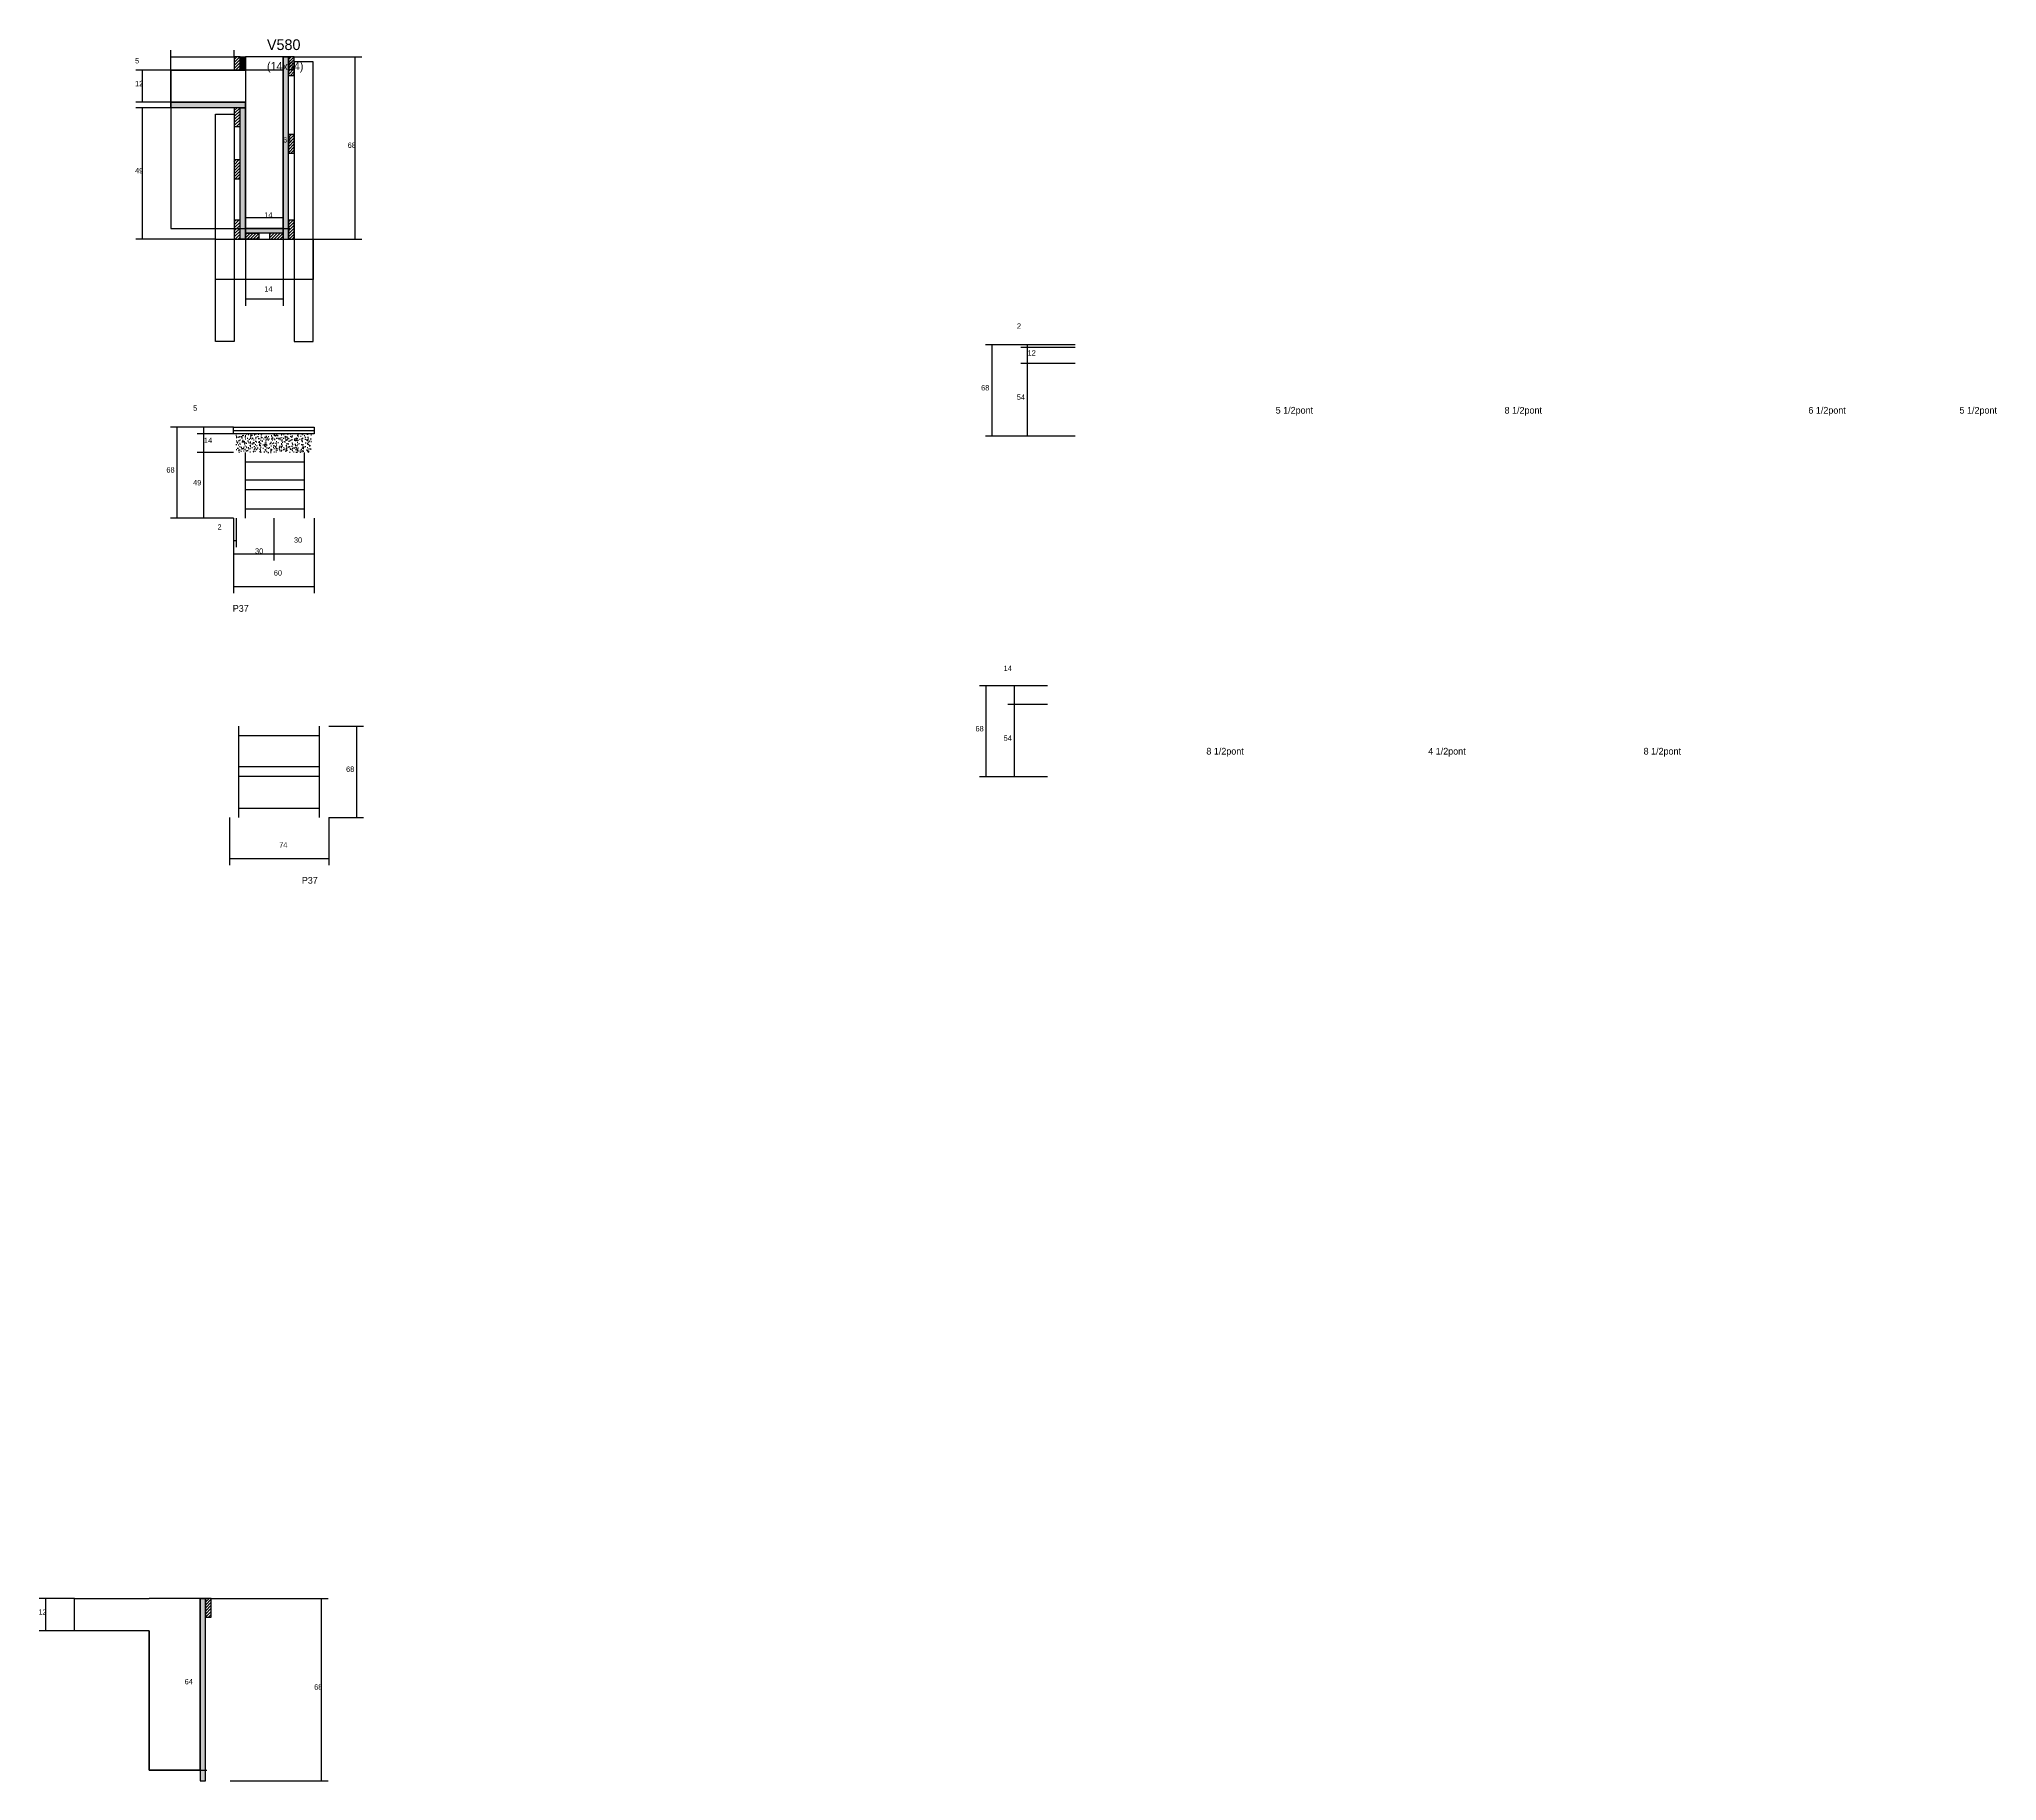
# Model space of a CAD drawing. Header units: metres. Extents: x 4242 to 5702, y -11442 to -10143.
import ezdxf

# ---------------------------------------------------------------- set-up
doc = ezdxf.new("R2010")
doc.units = ezdxf.units.M
for name, color, linetype in [('CONCRETO', 251, 'Continuous'), ('COTA', 4, 'Continuous'), ('Cota Seção (2x)', 4, 'Continuous'), ('Hachura', 253, 'Continuous'), ('Madeira', 126, 'Continuous'), ('NOMENCLATURA', 7, 'Continuous'), ('Painéis', 200, 'Continuous'), ('SARR_2.2x7', 40, 'Continuous'), ('SARR_3.5x7', 81, 'Continuous'), ('SARR_EDITAR', 141, 'Continuous'), ('Texto Seção', 7, 'Continuous')]:
    doc.layers.add(name, color=color, linetype=linetype)

msp = doc.modelspace()

# ---------------------------------------------------------------- hatches: boundary and pattern name
at = {"layer": 'COTA'}
h = msp.add_hatch(dxfattribs=at)
h.set_pattern_fill('AR-CONC', scale=0.03)
h.paths.add_polyline_path([(4388.8, -10451.7), (4388.8, -10437.7), (4388.8, -10437.7), (4444.8, -10437.7), (4444.8, -10437.7), (4444.8, -10451.7), (4444.8, -10451.7), (4388.8, -10451.7)])
at = {"layer": 'Hachura'}
h = msp.add_hatch(dxfattribs=at)
h.set_pattern_fill('ANSI31', scale=0.5)
h.paths.add_polyline_path([(4391.7, -10156.5), (4387.3, -10156.5), (4387.3, -10156.5), (4387.3, -10166.5), (4387.3, -10166.5), (4391.7, -10166.5), (4391.7, -10166.5), (4391.7, -10156.5)])
h = msp.add_hatch(color=8, dxfattribs=at)
h.dxf.hatch_style = 1
h.paths.add_polyline_path([(4391.7, -10166.5), (4395.7, -10166.5), (4395.7, -10166.5), (4395.7, -10156.5), (4395.7, -10156.5), (4391.7, -10156.5), (4391.7, -10156.5), (4391.7, -10166.5)])
h = msp.add_hatch(color=8, dxfattribs=at)
h.dxf.hatch_style = 1
h.paths.add_polyline_path([(4427.7, -10156.5), (4423.7, -10156.5), (4423.7, -10156.5), (4423.7, -10292.5), (4423.7, -10292.5), (4427.7, -10292.5), (4427.7, -10292.5), (4427.7, -10156.5)])
h = msp.add_hatch(dxfattribs=at)
h.set_pattern_fill('ANSI31', scale=0.5)
h.paths.add_polyline_path([(4432.1, -10156.5), (4427.7, -10156.5), (4427.7, -10156.5), (4427.7, -10170.5), (4427.7, -10170.5), (4432.1, -10170.5), (4432.1, -10170.5), (4432.1, -10156.5)])
h = msp.add_hatch(color=8, dxfattribs=at)
h.dxf.hatch_style = 1
h.paths.add_polyline_path([(4340.1, -10194.5), (4340.1, -10190.5), (4340.1, -10190.5), (4395.7, -10190.5), (4395.7, -10190.5), (4395.7, -10194.5), (4395.7, -10194.5), (4340.1, -10194.5)])
h = msp.add_hatch(dxfattribs=at)
h.set_pattern_fill('ANSI31', scale=0.5)
h.paths.add_polyline_path([(4391.7, -10194.5), (4387.3, -10194.5), (4387.3, -10194.5), (4387.3, -10208.5), (4387.3, -10208.5), (4391.7, -10208.5), (4391.7, -10208.5), (4391.7, -10194.5)])
h = msp.add_hatch(color=8, dxfattribs=at)
h.dxf.hatch_style = 1
h.paths.add_polyline_path([(4391.7, -10194.5), (4395.7, -10194.5), (4395.7, -10194.5), (4395.7, -10292.5), (4395.7, -10292.5), (4391.7, -10292.5), (4391.7, -10292.5), (4391.7, -10194.5)])
h = msp.add_hatch(dxfattribs=at)
h.set_pattern_fill('ANSI31', scale=0.5)
h.paths.add_polyline_path([(4432.1, -10214.5), (4427.7, -10214.5), (4427.7, -10214.5), (4427.7, -10228.5), (4427.7, -10228.5), (4432.1, -10228.5), (4432.1, -10228.5), (4432.1, -10214.5)])
h = msp.add_hatch(dxfattribs=at)
h.set_pattern_fill('ANSI31', scale=0.5)
h.paths.add_polyline_path([(4391.7, -10233.5), (4387.3, -10233.5), (4387.3, -10233.5), (4387.3, -10247.5), (4387.3, -10247.5), (4391.7, -10247.5), (4391.7, -10247.5), (4391.7, -10233.5)])
h = msp.add_hatch(dxfattribs=at)
h.set_pattern_fill('ANSI31', scale=0.5)
h.paths.add_polyline_path([(4391.7, -10278.5), (4387.3, -10278.5), (4387.3, -10278.5), (4387.3, -10292.5), (4387.3, -10292.5), (4391.7, -10292.5), (4391.7, -10292.5), (4391.7, -10278.5)])
h = msp.add_hatch(dxfattribs=at)
h.set_pattern_fill('ANSI31', scale=0.5)
h.paths.add_polyline_path([(4432.1, -10278.5), (4427.7, -10278.5), (4427.7, -10278.5), (4427.7, -10292.5), (4427.7, -10292.5), (4432.1, -10292.5), (4432.1, -10292.5), (4432.1, -10278.5)])
h = msp.add_hatch(color=8, dxfattribs=at)
h.dxf.hatch_style = 1
h.paths.add_polyline_path([(4395.7, -10288.1), (4395.7, -10284.5), (4395.7, -10284.5), (4423.7, -10284.5), (4423.7, -10284.5), (4423.7, -10288.1), (4423.7, -10288.1), (4395.7, -10288.1)])
h = msp.add_hatch(dxfattribs=at)
h.set_pattern_fill('ANSI31', scale=0.5)
h.paths.add_polyline_path([(4395.7, -10292.5), (4395.7, -10288.1), (4395.7, -10288.1), (4405.7, -10288.1), (4405.7, -10288.1), (4405.7, -10292.5), (4405.7, -10292.5), (4395.7, -10292.5)])
h = msp.add_hatch(dxfattribs=at)
h.set_pattern_fill('ANSI31', scale=0.5)
h.paths.add_polyline_path([(4423.7, -10292.5), (4423.7, -10288.1), (4423.7, -10288.1), (4413.7, -10288.1), (4413.7, -10288.1), (4413.7, -10292.5), (4413.7, -10292.5), (4423.7, -10292.5)])
h = msp.add_hatch(color=8, dxfattribs=at)
h.dxf.hatch_style = 1
h.paths.add_polyline_path([(4365.8, -11306.5), (4361.8, -11306.5), (4361.8, -11306.5), (4361.8, -11442.5), (4361.8, -11442.5), (4365.8, -11442.5), (4365.8, -11442.5), (4365.8, -11306.5)])
h = msp.add_hatch(dxfattribs=at)
h.set_pattern_fill('ANSI31', scale=0.5)
h.paths.add_polyline_path([(4370.2, -11306.5), (4365.8, -11306.5), (4365.8, -11306.5), (4365.8, -11320.5), (4365.8, -11320.5), (4370.2, -11320.5), (4370.2, -11320.5), (4370.2, -11306.5)])

# ---------------------------------------------------------------- linework, layer by layer
at = {"layer": 'CONCRETO'}
for points in [[(4395.7, -10190.5), (4395.7, -10192.5), (4395.7, -10192.5), (4395.7, -10284.5), (4423.7, -10284.5), (4423.7, -10156.5), (4427.7, -10156.5), (4427.7, -10156.5), (4395.7, -10156.5), (4395.7, -10166.5)], [(4423.7, -10180.5), (4423.7, -10180.5), (4423.7, -10212.5), (4423.7, -10212.5), (4423.7, -10284.5), (4395.7, -10284.5), (4395.7, -10190.5), (4340.1, -10190.5), (4340.1, -10166.5), (4395.7, -10166.5)], [(4361.8, -11330.5), (4361.8, -11330.5), (4361.8, -11362.5), (4361.8, -11362.5), (4361.8, -11434.5), (4323.8, -11434.5), (4323.8, -11330.5), (4268.2, -11330.5), (4268.2, -11306.5), (4323.8, -11306.5)], [(4323.8, -11330.5), (4323.8, -11332.5), (4323.8, -11332.5), (4323.8, -11434.5), (4361.8, -11434.5), (4361.8, -11306.5), (4365.8, -11306.5), (4365.8, -11306.5), (4323.8, -11306.5), (4323.8, -11306.5)]]:
    msp.add_lwpolyline(points, dxfattribs=at)
for points in [[(4395.7, -10284.5), (4427.7, -10284.5), (4427.7, -10156.5), (4395.7, -10156.5)], [(4340.1, -10284.5), (4423.7, -10284.5), (4423.7, -10166.5), (4340.1, -10166.5)]]:
    msp.add_lwpolyline(points, close=True, dxfattribs=at)
at = {"layer": 'COTA'}
for p, q in [((4340.1, -10166.5), (4340.1, -10151.5)), ((4340.1, -10156.5), (4387.3, -10156.5)), ((4387.3, -10156.5), (4387.3, -10151.5)), ((4432.1, -10156.5), (4482.4, -10156.5)), ((4477.4, -10292.5), (4477.4, -10156.5)), ((4340.1, -10166.5), (4313.8, -10166.5)), ((4318.8, -10190.5), (4318.8, -10166.5)), ((4340.1, -10190.5), (4313.8, -10190.5)), ((4377.7, -10194.5), (4313.8, -10194.5)), ((4318.8, -10292.5), (4318.8, -10194.5)), ((4373.3, -10292.5), (4313.8, -10292.5)), ((4395.7, -10292.5), (4395.7, -10342.2)), ((4423.7, -10292.5), (4423.7, -10342.2)), ((4446.1, -10292.5), (4482.4, -10292.5)), ((4395.7, -10337.2), (4423.7, -10337.2)), ((5014.5, -10371.4), (4947.5, -10371.4)), ((4952.5, -10439.4), (4952.5, -10371.4)), ((5014.5, -10371.4), (4974, -10371.4)), ((5014.5, -10373.4), (4974, -10373.4)), ((5014.5, -10373.4), (4974, -10373.4)), ((4979, -10373.4), (4979, -10371.4)), ((4979, -10385.4), (4979, -10373.4)), ((5014.5, -10385.4), (4974, -10385.4)), ((5014.5, -10385.4), (4974, -10385.4)), ((4979, -10439.4), (4979, -10385.4)), ((4386.8, -10432.7), (4339.8, -10432.7)), ((4344.8, -10500.7), (4344.8, -10432.7)), ((4386.8, -10432.7), (4359.7, -10432.7)), ((4386.8, -10437.7), (4359.7, -10437.7)), ((4386.8, -10437.7), (4359.7, -10437.7)), ((4364.7, -10437.7), (4364.7, -10432.7)), ((4364.7, -10451.7), (4364.7, -10437.7)), ((4386.8, -10451.7), (4359.7, -10451.7)), ((4386.8, -10451.7), (4359.7, -10451.7)), ((4364.7, -10500.7), (4364.7, -10451.7)), ((5014.5, -10439.4), (4947.5, -10439.4)), ((5014.5, -10439.4), (4974, -10439.4)), ((4386.8, -10500.7), (4339.8, -10500.7)), ((4386.8, -10500.7), (4359.7, -10500.7)), ((4386.8, -10500.7), (4386.8, -10532.2)), ((4386.8, -10500.7), (4386.8, -10556.6)), ((4386.8, -10500.7), (4386.8, -10522.3)), ((4388.8, -10500.7), (4388.8, -10522.3)), ((4416.8, -10500.7), (4416.8, -10532.2)), ((4416.8, -10500.7), (4416.8, -10532.2)), ((4446.8, -10500.7), (4446.8, -10532.2)), ((4446.8, -10500.7), (4446.8, -10556.6)), ((4386.8, -10517.3), (4388.8, -10517.3)), ((4386.8, -10527.2), (4416.8, -10527.2)), ((4416.8, -10527.2), (4446.8, -10527.2)), ((4386.8, -10551.6), (4446.8, -10551.6)), ((4993.7, -10625.7), (4943.2, -10625.7)), ((4948.2, -10693.7), (4948.2, -10625.7)), ((4993.7, -10625.7), (4964.2, -10625.7)), ((4969.2, -10639.7), (4969.2, -10625.7)), ((4993.7, -10639.7), (4964.2, -10639.7)), ((4993.7, -10639.7), (4964.2, -10639.7)), ((4969.2, -10693.7), (4969.2, -10639.7)), ((4457.8, -10655.9), (4483.8, -10655.9)), ((4478.8, -10723.9), (4478.8, -10655.9)), ((4993.7, -10693.7), (4943.2, -10693.7)), ((4993.7, -10693.7), (4964.2, -10693.7)), ((4383.8, -10723.9), (4383.8, -10759.5)), ((4457.8, -10723.9), (4457.8, -10759.5)), ((4457.8, -10723.9), (4483.8, -10723.9)), ((4383.8, -10754.5), (4457.8, -10754.5)), ((4268.2, -11306.5), (4241.9, -11306.5)), ((4246.9, -11330.5), (4246.9, -11306.5)), ((4370.2, -11306.5), (4457.4, -11306.5)), ((4452.4, -11442.5), (4452.4, -11306.5)), ((4268.2, -11330.5), (4241.9, -11330.5)), ((4384.2, -11442.5), (4457.4, -11442.5))]:
    msp.add_line(p, q, dxfattribs=at)
at = {"layer": 'Cota Seção (2x)'}
for p, q in [((4423.7, -10284.5), (4423.7, -10156.5)), ((4423.7, -10156.5), (4428.7, -10156.5)), ((4395.7, -10292.5), (4395.7, -10271.5)), ((4395.7, -10276.5), (4423.7, -10276.5)), ((4423.7, -10292.5), (4423.7, -10271.5)), ((4423.7, -10284.5), (4428.7, -10284.5)), ((4361.8, -11434.5), (4361.8, -11306.5)), ((4361.8, -11306.5), (4366.8, -11306.5)), ((4361.8, -11434.5), (4366.8, -11434.5))]:
    msp.add_line(p, q, dxfattribs=at)
at = {"layer": 'Madeira'}
for points in [[(4391.7, -10156.5), (4387.3, -10156.5), (4387.3, -10166.5), (4391.7, -10166.5)], [(4432.1, -10156.5), (4427.7, -10156.5), (4427.7, -10170.5), (4432.1, -10170.5)], [(4391.7, -10194.5), (4387.3, -10194.5), (4387.3, -10208.5), (4391.7, -10208.5)], [(4432.1, -10214.5), (4427.7, -10214.5), (4427.7, -10228.5), (4432.1, -10228.5)], [(4391.7, -10233.5), (4387.3, -10233.5), (4387.3, -10247.5), (4391.7, -10247.5)], [(4391.7, -10278.5), (4387.3, -10278.5), (4387.3, -10292.5), (4391.7, -10292.5)], [(4432.1, -10278.5), (4427.7, -10278.5), (4427.7, -10292.5), (4432.1, -10292.5)], [(4395.7, -10292.5), (4395.7, -10288.1), (4405.7, -10288.1), (4405.7, -10292.5)], [(4423.7, -10292.5), (4423.7, -10288.1), (4413.7, -10288.1), (4413.7, -10292.5)], [(4370.2, -11306.5), (4365.8, -11306.5), (4365.8, -11320.5), (4370.2, -11320.5)]]:
    msp.add_lwpolyline(points, close=True, dxfattribs=at)
at = {"layer": 'Painéis'}
for p, q in [((4340.1, -10190.5), (4395.7, -10190.5)), ((4340.1, -10194.5), (4340.1, -10190.5)), ((4395.7, -10194.5), (4395.7, -10190.5)), ((4395.7, -10292.5), (4395.7, -10194.5))]:
    msp.add_line(p, q, dxfattribs=at)
for points in [[(4391.7, -10156.5), (4395.7, -10156.5), (4395.7, -10166.5), (4391.7, -10166.5)], [(4427.7, -10156.5), (4423.7, -10156.5), (4423.7, -10292.5), (4427.7, -10292.5)], [(4340.1, -10194.5), (4340.1, -10190.5), (4395.7, -10190.5), (4395.7, -10194.5)], [(4391.7, -10194.5), (4395.7, -10194.5), (4395.7, -10292.5), (4391.7, -10292.5)], [(4395.7, -10288.1), (4395.7, -10284.5), (4423.7, -10284.5), (4423.7, -10288.1)], [(4386.8, -10432.7), (4446.8, -10432.7), (4446.8, -10437.7), (4386.8, -10437.7)], [(4365.8, -11306.5), (4361.8, -11306.5), (4361.8, -11442.5), (4365.8, -11442.5)]]:
    msp.add_lwpolyline(points, close=True, dxfattribs=at)
at = {"layer": 'SARR_2.2x7'}
for p, q in [((4395.8, -10500.7), (4395.8, -10451.7)), ((4439.8, -10500.7), (4439.8, -10451.7)), ((4395.8, -10458.7), (4416.8, -10458.7)), ((4416.8, -10458.7), (4439.8, -10458.7)), ((4395.8, -10472.2), (4416.8, -10472.2)), ((4395.8, -10479.2), (4416.8, -10479.2)), ((4416.8, -10472.2), (4439.8, -10472.2)), ((4416.8, -10479.2), (4439.8, -10479.2)), ((4395.8, -10493.7), (4416.8, -10493.7)), ((4416.8, -10493.7), (4439.8, -10493.7)), ((4390.8, -10723.9), (4390.8, -10655.9)), ((4450.8, -10723.9), (4450.8, -10655.9)), ((4390.8, -10662.9), (4450.8, -10662.9)), ((4390.8, -10686), (4450.8, -10686)), ((4390.8, -10693), (4450.8, -10693)), ((4390.8, -10716.9), (4450.8, -10716.9))]:
    msp.add_line(p, q, dxfattribs=at)
at = {"layer": 'SARR_3.5x7'}
for points in [[(4446.1, -10160.4), (4432.1, -10160.4), (4432.1, -10369), (4446.1, -10369)], [(4373.3, -10199.3), (4387.3, -10199.3), (4387.3, -10369), (4373.3, -10369)], [(4373.3, -10292.5), (4446.1, -10292.5), (4446.1, -10322.6), (4373.3, -10322.6)]]:
    msp.add_lwpolyline(points, close=True, dxfattribs=at)
at = {"layer": 'SARR_EDITAR'}
for p, q in [((4386.8, -10435.2), (4416.8, -10435.2)), ((4416.8, -10435.2), (4446.8, -10435.2))]:
    msp.add_line(p, q, dxfattribs=at)

# ---------------------------------------------------------------- texts
at = {"layer": 'COTA'}
for s, p in [('5', (4313.3, -10161.5)), ('12', (4313.3, -10178.5)), ('68', (4471.9, -10224.5)), ('49', (4313.3, -10243.5)), ('14', (4409.7, -10331.7)), ('2', (4971, -10359.4)), ('12', (4979, -10379.4)), ('68', (4944.3, -10405.4)), ('54', (4970.9, -10412.4)), ('5', (4356.6, -10420.6)), ('14', (4364.7, -10444.7)), ('68', (4336.7, -10466.7)), ('49', (4356.6, -10476.2)), ('2', (4374.8, -10509.3)), ('30', (4402.8, -10527.2)), ('30', (4431.8, -10519)), ('60', (4416.8, -10543.5)), ('14', (4961.1, -10614.7)), ('68', (4940.1, -10659.7)), ('54', (4961.1, -10666.7)), ('68', (4470.7, -10689.9)), ('74', (4420.8, -10746.4)), ('12', (4241.4, -11318.5)), ('68', (4446.9, -11374.5))]:
    msp.add_text(s, height=4, dxfattribs=at).set_placement(p)
at = {"layer": 'Cota Seção (2x)'}
for s, p in [('64', (4423.7, -10220.5)), ('14', (4409.7, -10276.5)), ('64', (4350.3, -11370.5))]:
    msp.add_text(s, height=4, dxfattribs=at).set_placement(p)
at = {"layer": 'NOMENCLATURA'}
for s, p in [('5 1/2pont', (5164, -10422.7)), ('8 1/2pont', (5334.7, -10422.7)), ('6 1/2pont', (5561.3, -10422.7)), ('5 1/2pont', (5674, -10422.7)), ('P37', (4386.2, -10570.5)), ('8 1/2pont', (5112.3, -10677)), ('4 1/2pont', (5277.8, -10677)), ('8 1/2pont', (5438.4, -10677)), ('P37', (4437.7, -10773.3))]:
    msp.add_text(s, height=5, dxfattribs=at).set_placement(p)
at = {"layer": 'Texto Seção'}
for s, height, p in [('V580', 8, (4411.7, -10151.5)), ('(14x64)', 6, (4411.7, -10166.5))]:
    msp.add_text(s, height=height, dxfattribs=at).set_placement(p)

doc.saveas('drawing.dxf')
